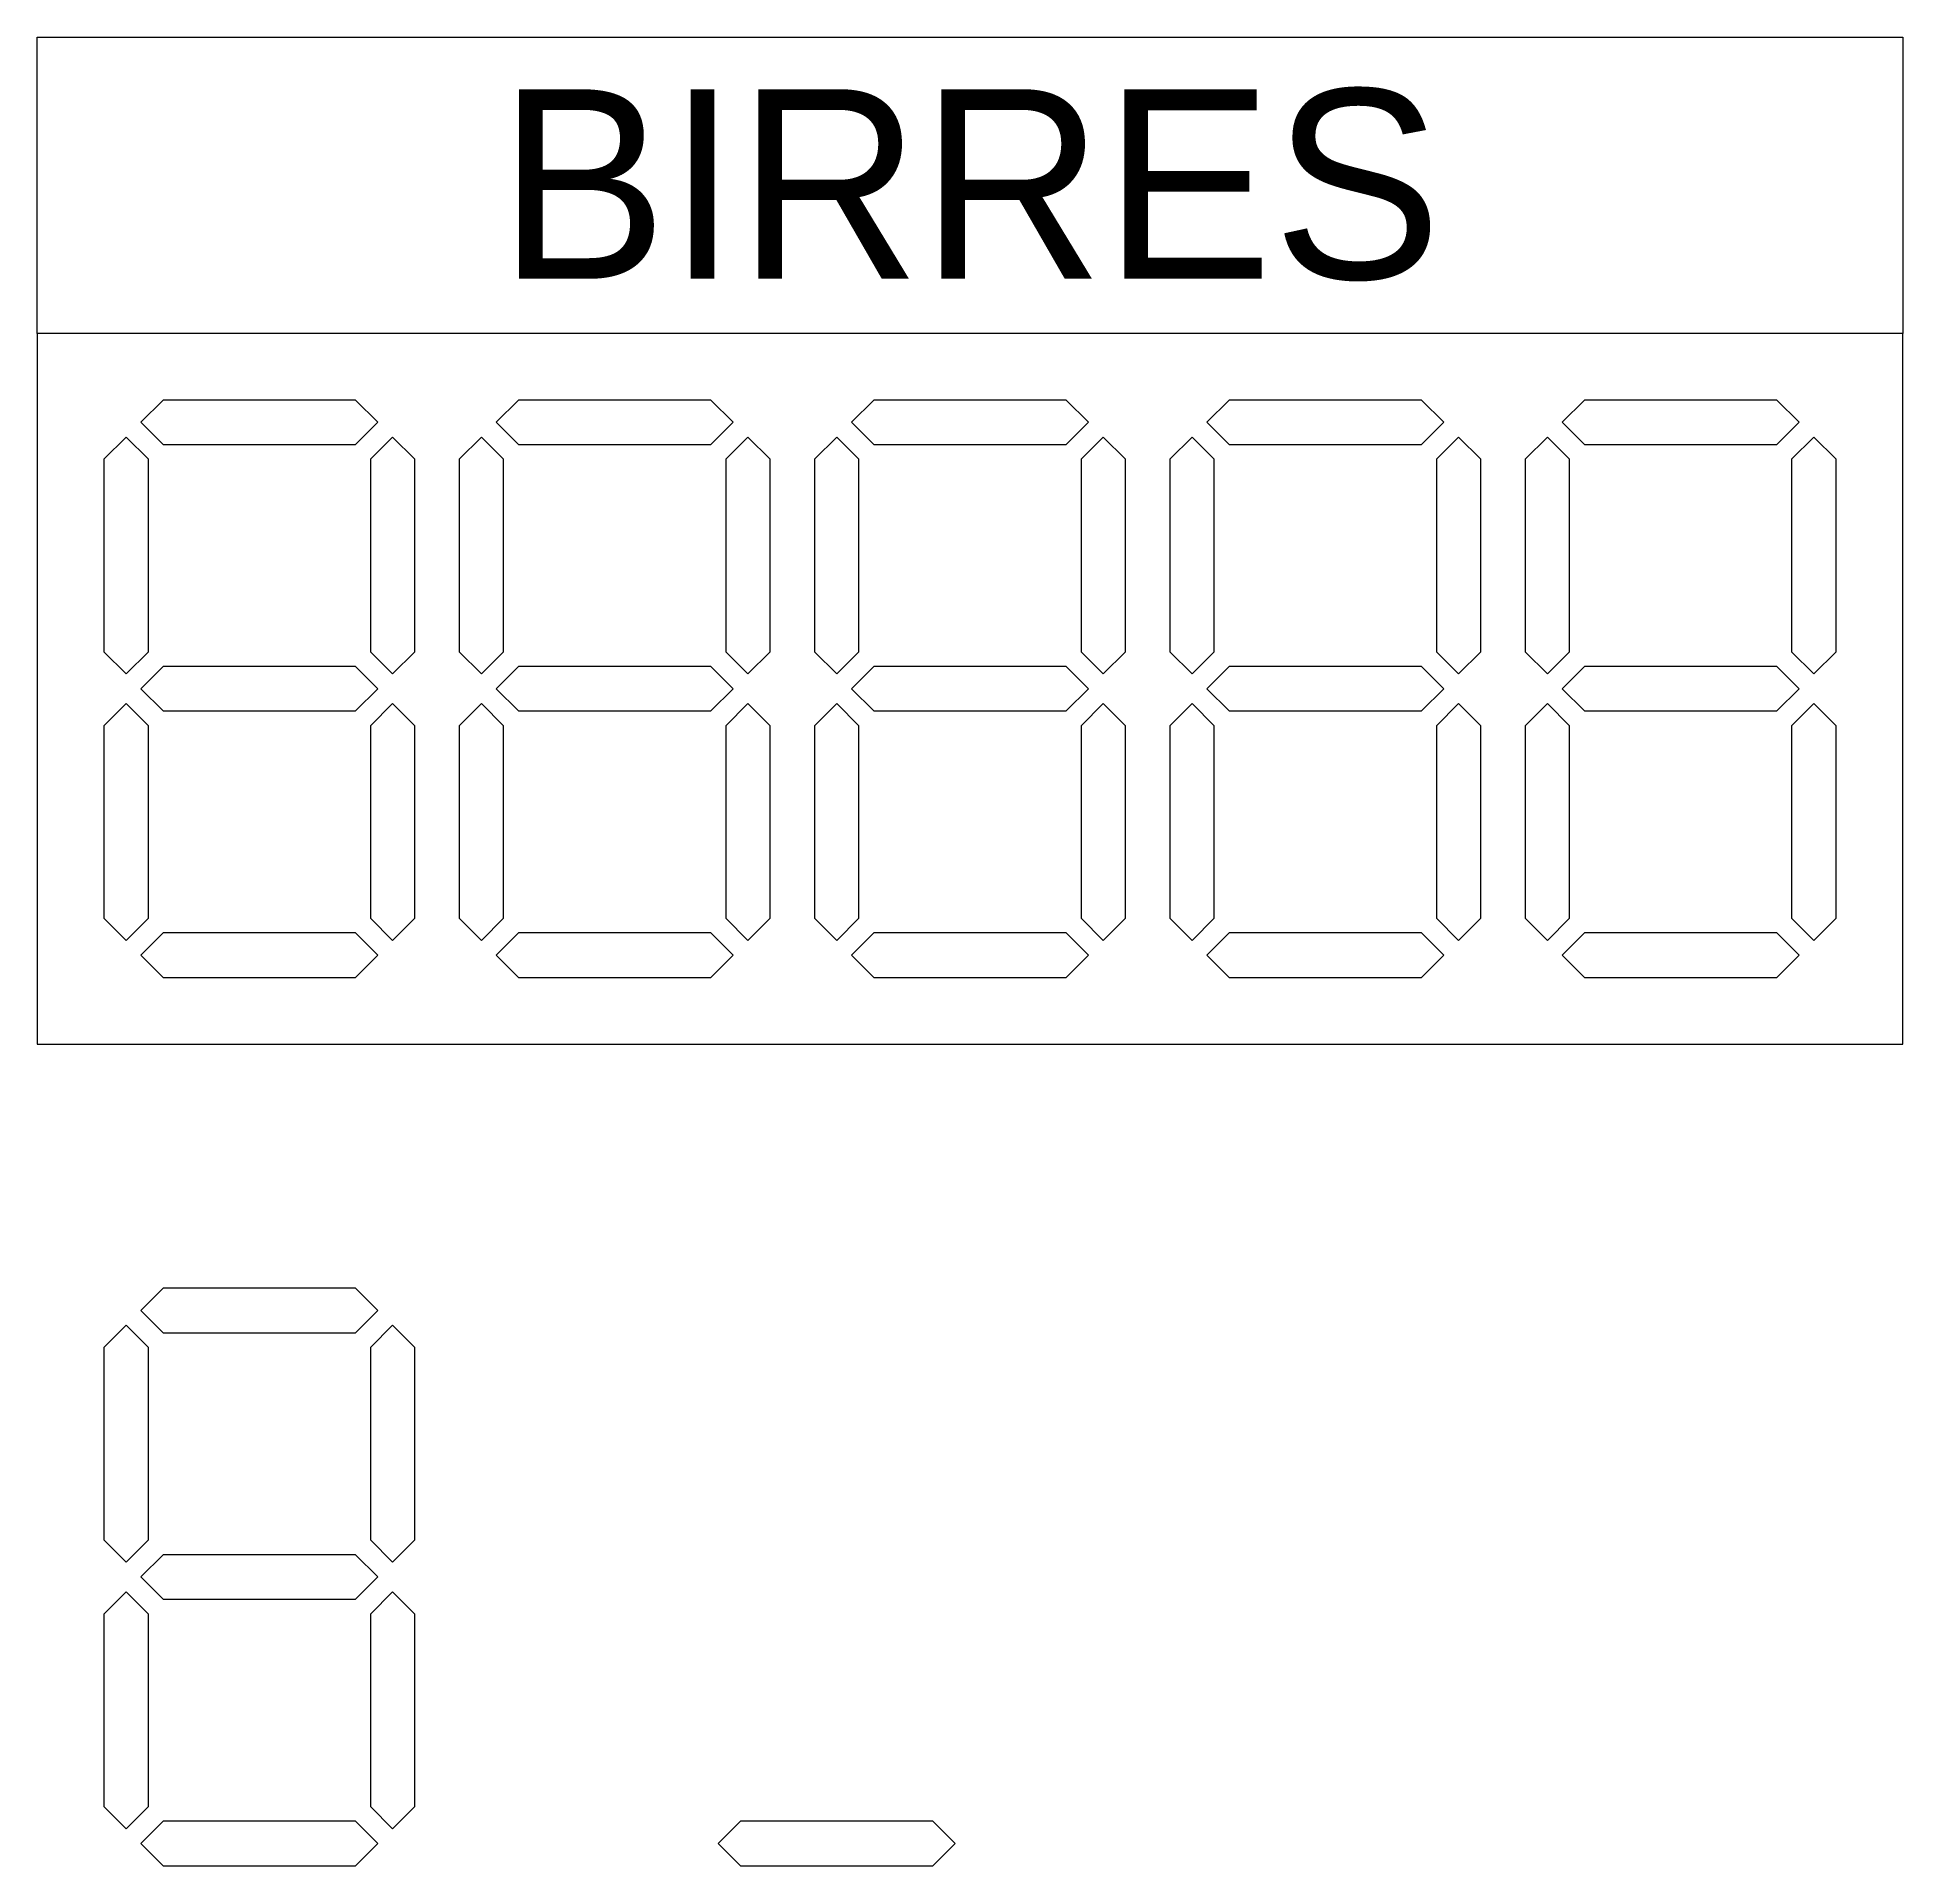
# Model space of a CAD drawing. Header units: millimetres. Extents: x -548 to 3450, y -310 to 890.
# Drawn here: x 970 to 1600, y -308 to 310 of the extents above; entities that cross this region are included whole.
import ezdxf

# ---------------------------------------------------------------- set-up
doc = ezdxf.new("R2010")
doc.units = ezdxf.units.MM
doc.layers.get('0').update_dxf_attribs({"lineweight": 25})
doc.layers.add('dimensions', color=178, linetype='Continuous', lineweight=25, true_color=0x000000)
doc.styles.add('textstyle3', font='')
doc.styles.get('textstyle3').set_extended_font_data('Liberation Sans')

# ---------------------------------------------------------------- blocks, each defined once
blk = doc.blocks.new('segment wide')
for p, q in [((0, 0), (7.5, 7.5)), ((72.5, 7.5), (7.5, 7.5)), ((80, 0), (72.5, 7.5)), ((0, 0), (7.5, -7.5)), ((80, 0), (72.5, -7.5)), ((7.5, -7.5), (72.5, -7.5))]:
    blk.add_line(p, q)
blk = doc.blocks.new('7 segment wide')
for p in [(5, 180), (5, 90), (5, 0)]:
    blk.add_blockref('segment wide', p)
at = {"rotation": 90}
for p in [(0, 95), (90, 95), (0, 5), (90, 5)]:
    blk.add_blockref('segment wide', p, dxfattribs=at)

msp = doc.modelspace()

# ---------------------------------------------------------------- linework, layer by layer
for p, q in [((1600, 210), (970, 210)), ((970, 210), (970, -30)), ((1600, -30), (1600, 210)), ((970, -30), (1600, -30))]:
    msp.add_line(p, q)
at = {"layer": 'dimensions'}
for p, q in [((970, 210), (970, 310)), ((970, 310), (1600, 310)), ((1600, 310), (1600, 210))]:
    msp.add_line(p, q, dxfattribs=at)

# ---------------------------------------------------------------- block references
at = {"row_count": 1, "column_count": 5, "row_spacing": 0, "column_spacing": 120}
msp.add_blockref('7 segment wide', (1000, 0), dxfattribs=at)
for name, p in [('7 segment wide', (1000, -300)), ('segment wide', (1200, -300))]:
    msp.add_blockref(name, p)

# ---------------------------------------------------------------- texts
at = {"layer": 'dimensions', "insert": (1285, 260), "char_height": 1, "attachment_point": 5, "style": 'textstyle3'}
msp.add_mtext('\\fURBANO|b0|i0|c0|p0;\\H64;BIRRES', dxfattribs=at)

doc.saveas('drawing.dxf')
